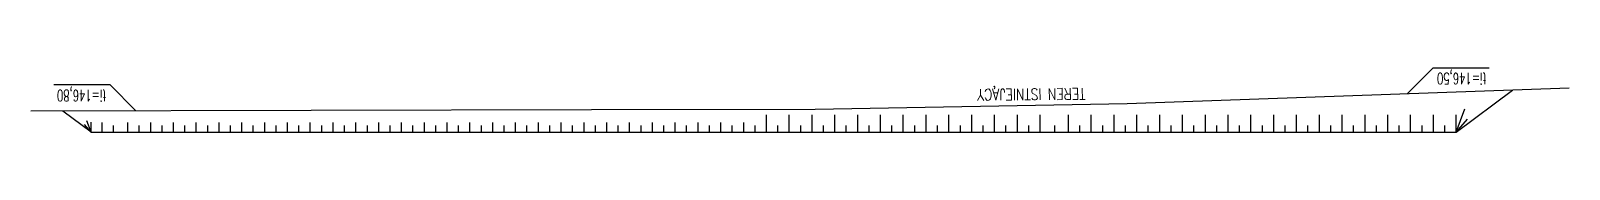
# Model space of a CAD drawing. Header units: millimetres. Extents: x -24587 to 33255, y -70862 to 32.
# Drawn here: x 9230 to 11946, y -58309 to -58195 of the extents above; entities that cross this region are included whole.
import ezdxf
from ezdxf.enums import TextEntityAlignment as Align

# ---------------------------------------------------------------- set-up
doc = ezdxf.new("R2010")
doc.units = ezdxf.units.MM
doc.header["$LTSCALE"] = 5
for name, color, linetype in [('A-SCHODY', 140, 'Continuous'), ('K-CIENKIE', 8, 'Continuous'), ('K-LINIA', 254, 'Continuous'), ('K-TEXT 2mm', 254, 'Continuous')]:
    doc.layers.add(name, color=color, linetype=linetype)
doc.styles.add('text 2mm', font='romans.shx', dxfattribs={"width": 0.65})

msp = doc.modelspace()

# ---------------------------------------------------------------- texts
at = {"layer": 'K-TEXT 2mm', "lineweight": -2, "style": 'text 2mm'}
for s, rotation, width, p in [('ti=146,50', 180, 0.65, (11756.262, -58214.006)), ('ti=146,80', 180, 0.65, (9319.709, -58244.025)), ('TEREN ISTNIEJĄCY', 180.531264, 0.8, (10996.434, -58241.687))]:
    msp.add_text(s, height=20, rotation=rotation, dxfattribs=dict(at, width=width)).set_placement(p, align=Align.MIDDLE_CENTER)

# ---------------------------------------------------------------- linework, layer by layer
at = {"layer": 'A-SCHODY'}
for points in [[(11946.198, -58230.902), (11165.889, -58258.659), (10614.714, -58268.659), (10219.764, -58269.134), (9229.997, -58271.545)], [(11746.7, -58308.659), (11845.959, -58234.467)], [(9336.7, -58308.659), (9286.67, -58271.407)], [(9336.7, -58308.659), (11746.7, -58308.659)]]:
    msp.add_lwpolyline(points, dxfattribs=at)
at = {"layer": 'K-CIENKIE'}
for points in [[(9336.7, -58308.659), (9329.059, -58288.329)], [(10528.922, -58308.659), (10528.922, -58278.142)], [(10569.191, -58308.659), (10569.191, -58278.142)], [(10609.459, -58308.659), (10609.459, -58278.142)], [(10649.727, -58308.659), (10649.727, -58278.142)], [(10689.995, -58308.659), (10689.995, -58278.142)], [(10730.263, -58308.659), (10730.263, -58278.142)], [(10770.531, -58308.659), (10770.531, -58278.142)], [(10810.8, -58308.659), (10810.8, -58278.142)], [(10851.068, -58308.659), (10851.068, -58278.142)], [(10891.336, -58308.659), (10891.336, -58278.142)], [(10931.604, -58308.659), (10931.604, -58278.142)], [(10971.872, -58308.659), (10971.872, -58278.142)], [(11012.141, -58308.659), (11012.141, -58278.142)], [(11062.141, -58308.659), (11062.141, -58278.142)], [(11102.409, -58308.659), (11102.409, -58278.142)], [(11142.677, -58308.659), (11142.677, -58278.142)], [(11182.945, -58308.659), (11182.945, -58278.142)], [(11223.213, -58308.659), (11223.213, -58278.142)], [(11263.482, -58308.659), (11263.482, -58278.142)], [(11303.75, -58308.659), (11303.75, -58278.142)], [(11344.018, -58308.659), (11344.018, -58278.142)], [(11384.286, -58308.659), (11384.286, -58278.142)], [(11424.554, -58308.659), (11424.554, -58278.142)], [(11464.823, -58308.659), (11464.823, -58278.142)], [(11505.091, -58308.659), (11505.091, -58278.142)], [(11545.359, -58308.659), (11545.359, -58278.142)], [(11585.627, -58308.659), (11585.627, -58278.142)], [(11625.895, -58308.659), (11625.895, -58278.142)], [(11666.163, -58308.659), (11666.163, -58278.142)], [(11706.432, -58308.659), (11706.432, -58278.142)], [(11746.7, -58308.659), (11761.818, -58267.636)], [(11746.7, -58308.659), (11746.7, -58278.142)], [(11746.7, -58308.659), (11766.503, -58285.44)], [(9336.7, -58308.659), (9324.858, -58295.132)], [(9336.7, -58308.659), (9336.7, -58290.681)], [(9356.081, -58308.659), (9356.081, -58291.705)], [(9376.215, -58308.659), (9376.215, -58296.912)], [(9401.413, -58308.659), (9401.413, -58291.705)], [(9421.547, -58308.659), (9421.547, -58296.912)], [(9441.681, -58308.659), (9441.681, -58291.705)], [(9461.815, -58308.659), (9461.815, -58296.912)], [(9481.949, -58308.659), (9481.949, -58291.705)], [(9502.084, -58308.659), (9502.084, -58296.912)], [(9522.218, -58308.659), (9522.218, -58291.705)], [(9542.352, -58308.659), (9542.352, -58296.912)], [(9562.486, -58308.659), (9562.486, -58291.705)], [(9582.62, -58308.659), (9582.62, -58296.912)], [(9602.754, -58308.659), (9602.754, -58291.705)], [(9622.888, -58308.659), (9622.888, -58296.912)], [(9643.022, -58308.659), (9643.022, -58291.705)], [(9663.156, -58308.659), (9663.156, -58296.912)], [(9683.29, -58308.659), (9683.29, -58291.705)], [(9703.424, -58308.659), (9703.424, -58296.912)], [(9723.559, -58308.659), (9723.559, -58291.705)], [(9743.693, -58308.659), (9743.693, -58296.912)], [(9763.827, -58308.659), (9763.827, -58291.705)], [(9783.961, -58308.659), (9783.961, -58296.912)], [(9804.095, -58308.659), (9804.095, -58291.705)], [(9824.229, -58308.659), (9824.229, -58296.912)], [(9844.363, -58308.659), (9844.363, -58291.705)], [(9864.497, -58308.659), (9864.497, -58296.912)], [(9884.631, -58308.659), (9884.631, -58291.705)], [(9904.765, -58308.659), (9904.765, -58296.912)], [(9924.9, -58308.659), (9924.9, -58291.705)], [(9945.034, -58308.659), (9945.034, -58296.912)], [(9965.168, -58308.659), (9965.168, -58291.705)], [(9985.302, -58308.659), (9985.302, -58296.912)], [(10005.436, -58308.659), (10005.436, -58291.705)], [(10025.57, -58308.659), (10025.57, -58296.912)], [(10045.704, -58308.659), (10045.704, -58291.705)], [(10065.838, -58308.659), (10065.838, -58296.912)], [(10085.972, -58308.659), (10085.972, -58291.705)], [(10106.106, -58308.659), (10106.106, -58296.912)], [(10126.24, -58308.659), (10126.24, -58291.705)], [(10146.375, -58308.659), (10146.375, -58296.912)], [(10166.509, -58308.659), (10166.509, -58291.705)], [(10186.643, -58308.659), (10186.643, -58296.912)], [(10206.777, -58308.659), (10206.777, -58291.705)], [(10226.911, -58308.659), (10226.911, -58296.912)], [(10247.045, -58308.659), (10247.045, -58291.705)], [(10267.179, -58308.659), (10267.179, -58296.912)], [(10287.313, -58308.659), (10287.313, -58291.705)], [(10307.447, -58308.659), (10307.447, -58296.912)], [(10327.581, -58308.659), (10327.581, -58291.705)], [(10347.715, -58308.659), (10347.715, -58296.912)], [(10367.85, -58308.659), (10367.85, -58291.705)], [(10387.984, -58308.659), (10387.984, -58296.912)], [(10408.118, -58308.659), (10408.118, -58291.705)], [(10428.252, -58308.659), (10428.252, -58296.912)], [(10448.386, -58308.659), (10448.386, -58291.705)], [(10468.52, -58308.659), (10468.52, -58296.912)], [(10488.654, -58308.659), (10488.654, -58291.705)], [(10508.788, -58308.659), (10508.788, -58296.912)], [(10549.056, -58308.659), (10549.056, -58296.912)], [(10589.325, -58308.659), (10589.325, -58296.912)], [(10629.593, -58308.659), (10629.593, -58296.912)], [(10669.861, -58308.659), (10669.861, -58296.912)], [(10710.129, -58308.659), (10710.129, -58296.912)], [(10750.397, -58308.659), (10750.397, -58296.912)], [(10790.666, -58308.659), (10790.666, -58296.912)], [(10830.934, -58308.659), (10830.934, -58296.912)], [(10871.202, -58308.659), (10871.202, -58296.912)], [(10911.47, -58308.659), (10911.47, -58296.912)], [(10951.738, -58308.659), (10951.738, -58296.912)], [(10992.007, -58308.659), (10992.007, -58296.912)], [(11037.819, -58308.659), (11037.819, -58296.912)], [(11082.275, -58308.659), (11082.275, -58296.912)], [(11122.543, -58308.659), (11122.543, -58296.912)], [(11162.811, -58308.659), (11162.811, -58296.912)], [(11203.079, -58308.659), (11203.079, -58296.912)], [(11243.347, -58308.659), (11243.347, -58296.912)], [(11283.616, -58308.659), (11283.616, -58296.912)], [(11323.884, -58308.659), (11323.884, -58296.912)], [(11364.152, -58308.659), (11364.152, -58296.912)], [(11404.42, -58308.659), (11404.42, -58296.912)], [(11444.688, -58308.659), (11444.688, -58296.912)], [(11484.957, -58308.659), (11484.957, -58296.912)], [(11525.225, -58308.659), (11525.225, -58296.912)], [(11565.493, -58308.659), (11565.493, -58296.912)], [(11605.761, -58308.659), (11605.761, -58296.912)], [(11646.029, -58308.659), (11646.029, -58296.912)], [(11686.298, -58308.659), (11686.298, -58296.912)], [(11726.566, -58308.659), (11726.566, -58296.912)]]:
    msp.add_lwpolyline(points, dxfattribs=at)
at = {"layer": 'K-LINIA'}
msp.add_line((9421.7, -58308.659), (11661.7, -58308.659), dxfattribs=at)
at = {"layer": 'K-TEXT 2mm', "linetype": 'ByBlock', "lineweight": -2}
for points in [[(11660.25, -58241.074), (11705.997, -58194.977), (11805.13, -58194.977)], [(9415.721, -58271.093), (9369.974, -58224.996), (9270.841, -58224.996)]]:
    msp.add_lwpolyline(points, dxfattribs=at)

msp.set_redraw_order([(e.dxf.handle, doc.entitydb.next_handle()) for e in msp.query("TEXT MTEXT ATTDEF DIMENSION ARC_DIMENSION")])  # texts and dimensions are drawn at this point

doc.saveas('drawing.dxf')
